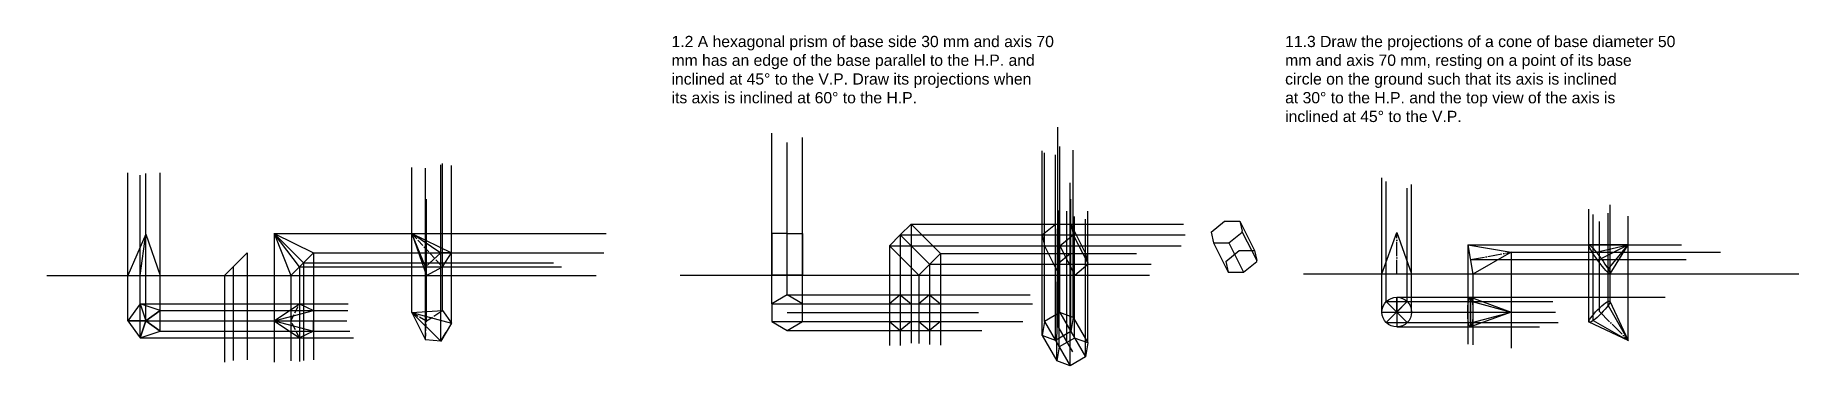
# Model space of a CAD drawing. Header units: millimetres. Extents: x 186 to 71940, y -203 to 575.
# Drawn here: x 18661 to 21636, y -155 to 403 of the extents above; entities that cross this region are included whole.
import ezdxf

# ---------------------------------------------------------------- set-up
doc = ezdxf.new("R2010")
doc.units = ezdxf.units.MM
doc.header["$MEASUREMENT"] = 0
doc.linetypes.add('ACAD_ISO02W100', pattern=[15, 12, -3])
doc.linetypes.add('ACAD_ISO04W100', pattern=[30, 24, -3, 0, -3])
doc.styles.get("Standard").update_dxf_attribs({"font": 'arial.ttf'})

msp = doc.modelspace()

# ---------------------------------------------------------------- texts
at = {"color": 7, "true_color": 0xffffff, "char_height": 18.971, "attachment_point": 1}
for s, insert in [('1.2 A hexagonal prism of base side 30 mm and axis 70 \\Pmm has an edge of the base parallel to the H.P. and \\Pinclined at 45° to the V.P. Draw its projections when \\Pits axis is inclined at 60° to the H.P.', (19734.57, 401.85)), ('11.3 Draw the projections of a cone of base diameter 50 \\Pmm and axis 70 mm, resting on a point of its base \\Pcircle on the ground such that its axis is inclined \\Pat 30° to the H.P. and the top view of the axis is \\Pinclined at 45° to the V.P.', (20769.89, 401.85))]:
    msp.add_mtext_dynamic_manual_height_columns(s, width=38495.3296, gutter_width=94.86, heights=[151.75], dxfattribs=dict(at, insert=insert))

# ---------------------------------------------------------------- linework, layer by layer
at = {"color": 1}
for p, q in [((20386.17, -88.72), (20386.17, 247.88)), ((19903.63, -50.31), (19903.63, 237.53)), ((19929.61, -35.31), (19929.61, 222.1)), ((19955.59, -50.31), (19955.59, 230.27)), ((20389.98, -65.31), (20389.98, 215.16)), ((20412.15, -73.72), (20412.15, 208.82)), ((20360.19, -103.72), (20360.19, 207.66)), ((20364, -80.31), (20364, 204.2)), ((20382.37, -112.13), (20382.37, 201.2)), ((18817.32, -79.26), (18817.32, 170.88)), ((18838.05, -50.73), (18838.05, 166.76)), ((18838.05, -107.79), (18838.05, 166.76)), ((18847.32, -79.26), (18847.32, 169.34)), ((18871.59, -61.63), (18871.59, 170.88)), ((20933.32, -64.39), (20933.32, 162.22)), ((20940.64, -46.72), (20940.64, 156.28)), ((20983.32, -64.39), (20983.32, 150.71)), ((20408.35, -97.13), (20408.35, 125.92)), ((20976, -46.72), (20976, 144.78)), ((20120.51, 65.85), (20120.51, -120.72)), ((20120.51, 65.85), (20601.17, 65.85)), ((20138.88, 84.22), (20138.88, -116.97)), ((20138.88, 84.22), (20598.28, 84.22)), ((19018.65, 35.62), (19018.65, -144.75)), ((19130.71, 35.62), (19130.71, -145.3)), ((20102.14, 47.48), (20102.14, -120.9)), ((20102.14, 47.48), (20594.22, 47.48)), ((20188.38, 34.72), (20188.38, -120.19)), ((18980.28, -2.75), (18994.93, 11.9)), ((18994.93, 11.9), (18999.45, 16.43)), ((18994.93, 11.9), (18994.93, -146.31)), ((19106.99, 11.91), (19106.99, -147.59)), ((19113.55, 18.46), (19113.55, -145.95)), ((20170.01, 16.35), (20170.01, -119.29)), ((18980.28, -2.75), (18980.28, -148.9)), ((19092.33, -2.75), (19092.33, -146.94)), ((20151.64, -2.02), (20151.64, -117.68)), ((18838.05, -50.73), (19189.2, -50.73)), ((19903.63, -50.31), (20343.36, -50.31)), ((19929.61, -35.31), (20339.93, -35.31)), ((18817.32, -79.26), (19186.57, -79.26)), ((18871.59, -61.63), (19188.21, -61.63)), ((19903.63, -80.31), (20327.36, -80.31)), ((19929.61, -65.31), (20252.28, -65.31)), ((18838.05, -107.79), (19197.73, -107.79)), ((18871.59, -96.89), (19191.82, -96.89)), ((19929.61, -95.31), (20258.41, -95.31))]:
    msp.add_line(p, q, dxfattribs=at)
at = {"color": 242, "true_color": 0xcd2027}
for p, q in [((19296.58, -65.12), (19296.58, 179.43)), ((19345.49, -113.72), (19345.49, 184.06)), ((19348.03, -61.88), (19348.03, 186.36)), ((19363.12, -83.18), (19363.12, 183.16)), ((19319.5, -111.3), (19319.5, 178.43)), ((21289.87, -78.38), (21289.87, 100.22)), ((21314.87, -53.38), (21314.87, 102.62)), ((21348.94, -112.44), (21348.94, 97.41)), ((19064.05, 67.96), (19064.05, -149.19)), ((19064.05, 67.96), (19624.43, 67.96)), ((21300.2, -63.7), (21300.2, 88.61)), ((19130.71, 35.62), (19620.62, 35.62)), ((21078.09, 48.99), (21078.09, -118.68)), ((21151.37, 36.56), (21151.37, -125.27)), ((21151.37, 36.56), (21504.55, 36.56)), ((21348.94, -0.01), (21348.94, 48.99)), ((19106.99, 11.91), (19548.67, 11.91)), ((19113.55, 18.46), (19535.36, 18.46)), ((21082.44, 24.37), (21446.8, 24.37)), ((21086.79, -0.25), (21086.79, -119.46)), ((20940.64, -46.72), (21221.59, -46.72)), ((20958.32, -39.39), (21411.01, -39.39)), ((20976, -82.07), (21230.52, -82.07)), ((20983.32, -64.39), (21225.86, -64.39)), ((21078.09, -82.07), (21086.79, -82.07)), ((21289.87, -78.38), (21290.77, -79.28))]:
    msp.add_line(p, q, dxfattribs=at)
at = {"color": 2}
for p, q in [((20407.12, -155), (20407.12, 153.53)), ((20384.94, -146.59), (20386.17, 120.89)), ((20388.75, -123.18), (20388.75, 107.25)), ((20401.74, -115.68), (20401.74, 106.15)), ((20414.73, -108.18), (20414.73, 96.99)), ((20433.1, -140), (20433.1, 92.58)), ((20436.9, -116.59), (20436.9, 105.85)), ((18847.32, 67.25), (18817.32, -2.75)), ((18838.05, -2.75), (18847.32, 67.25)), ((18847.32, -2.75), (18847.32, 67.25)), ((18847.32, 67.25), (18871.59, -2.75)), ((19113.55, 18.46), (19064.05, 67.96)), ((19064.05, 67.96), (19092.33, -2.75)), ((19064.05, 67.96), (19130.71, 35.62)), ((19106.99, 11.91), (19064.05, 67.96)), ((19092.33, -2.75), (19130.71, 35.62)), ((18817.32, -2.75), (18871.59, -2.75)), ((18838.05, -50.73), (18847.32, -79.26)), ((18847.32, -79.26), (18817.32, -79.26)), ((18817.32, -79.26), (18847.32, -79.26)), ((18847.32, -79.26), (18838.05, -107.79)), ((18838.05, -107.79), (18847.32, -79.26)), ((18847.32, -79.26), (18871.59, -61.63)), ((18871.59, -61.63), (18847.32, -79.26)), ((18847.32, -79.26), (18871.59, -61.63)), ((18847.32, -79.26), (18871.59, -96.89)), ((18871.59, -96.89), (18847.32, -79.26))]:
    msp.add_line(p, q, dxfattribs=at)
at = {"color": 244, "true_color": 0x991b1e}
msp.add_line((19321.07, -79.26), (19321.07, 126.01), dxfattribs=at)
at = {"color": 240, "true_color": 0xed1f24}
for p, q in [((21282.29, -80.96), (21282.29, 109.5)), ((21318.12, -46.55), (21318.12, 116.5)), ((21078.09, 48.99), (21438.6, 48.99)), ((21087.22, -0.01), (21425.21, -0.01))]:
    msp.add_line(p, q, dxfattribs=at)
for p, q in [((19296.58, 67.96), (19321.07, -2.75)), ((19296.58, 67.96), (19363.12, 35.62)), ((19319.5, 11.91), (19296.58, 67.96)), ((19345.49, 35.17), (19296.58, 67.96)), ((19345.49, 35.62), (19319.5, 11.91)), ((19363.12, 35.62), (19345.49, 35.62)), ((19348.03, 11.91), (19363.12, 35.62)), ((19319.5, 11.91), (19321.07, -2.75)), ((19321.07, -2.75), (19348.03, 11.91))]:
    msp.add_line(p, q)
at = {"linetype": 'ACAD_ISO02W100'}
msp.add_line((19296.58, 67.96), (19348.03, 11.91), dxfattribs=at)
at = {"color": 7, "true_color": 0xffffff}
for p, q in [((19929.61, 67.98), (19903.63, 67.98)), ((19903.63, 67.98), (19903.63, -2.02)), ((19929.61, -2.02), (19929.61, 67.98)), ((19929.61, 67.98), (19955.59, 67.98)), ((19955.59, 67.98), (19955.59, -2.02)), ((20120.51, 65.85), (20102.14, 47.48)), ((20120.51, 65.85), (20138.88, 84.22)), ((20170.01, 16.35), (20120.51, 65.85)), ((20138.88, 84.22), (20188.38, 34.72)), ((20360.19, 65.85), (20382.37, 84.22)), ((20360.19, 65.85), (20382.37, 84.22)), ((20360.19, 65.85), (20364, 47.48)), ((20360.19, 65.85), (20364, 47.48)), ((20382.37, 84.22), (20408.35, 84.22)), ((20382.37, 84.22), (20408.35, 84.22)), ((20389.98, 47.48), (20412.15, 65.85)), ((20389.98, 47.48), (20412.15, 65.85)), ((20408.35, 84.22), (20412.15, 67.55)), ((20408.35, 84.22), (20412.15, 67.55)), ((20408.35, 84.22), (20433.2, 34.72)), ((20412.15, 65.85), (20412.15, 67.55)), ((20412.15, 65.85), (20437, 18.05)), ((20645.25, 70.68), (20667.42, 89.05)), ((20645.25, 70.68), (20649.05, 52.31)), ((20667.42, 89.05), (20693.4, 89.05)), ((20675.03, 52.31), (20697.21, 70.68)), ((20693.4, 89.05), (20697.21, 72.38)), ((20693.4, 89.05), (20718.25, 39.55)), ((20697.21, 70.68), (20697.21, 72.38)), ((20697.21, 70.68), (20722.06, 22.88)), ((20933.32, -0.01), (20958.32, 69.99)), ((20958.32, 69.99), (20983.32, -0.01)), ((20102.14, 47.48), (20151.64, -2.02)), ((20188.38, 34.72), (20151.64, -2.02)), ((20364, 47.48), (20389.98, 47.48)), ((20364, 47.48), (20389.98, 47.48)), ((20364, 47.48), (20388.85, -2.02)), ((20385.04, 16.35), (20407.22, 34.72)), ((20385.04, 16.35), (20407.22, 34.72)), ((20389.98, 47.48), (20414.83, -2.02)), ((20407.22, 34.72), (20433.2, 34.72)), ((20407.22, 34.72), (20433.2, 34.72)), ((20433.2, 34.72), (20437, 18.05)), ((20433.2, 34.72), (20437, 18.05)), ((20649.05, 52.31), (20675.03, 52.31)), ((20649.05, 52.31), (20673.9, 2.81)), ((20670.1, 21.18), (20692.27, 39.55)), ((20675.03, 52.31), (20699.88, 2.81)), ((20692.27, 39.55), (20718.25, 39.55)), ((20718.25, 39.55), (20722.06, 22.88)), ((21078.09, 48.99), (21086.79, -0.25)), ((21078.09, 48.99), (21151.37, 36.56)), ((21151.37, 36.56), (21086.79, -0.25)), ((21348.94, 48.99), (21282.9, 48.99)), ((21294.97, 36.56), (21348.94, 48.99)), ((21303.16, 25.87), (21348.94, 48.99)), ((21314.87, 8.2), (21348.94, 48.99)), ((21318.12, -0.01), (21348.94, 48.99)), ((20385.04, 16.35), (20388.85, -2.02)), ((20385.04, 16.35), (20388.85, -2.02)), ((20414.83, -2.02), (20437, 16.35)), ((20414.83, -2.02), (20437, 16.35)), ((20437, 16.35), (20437, 18.05)), ((20670.1, 21.18), (20673.9, 2.81)), ((20673.9, 2.81), (20699.88, 2.81)), ((20699.88, 2.81), (20722.06, 21.18)), ((20722.06, 21.18), (20722.06, 22.88)), ((18680.48, -2.75), (19607.23, -2.75)), ((19296.58, -65.12), (19296.58, -2.75)), ((19749.14, -2.02), (20540.99, -2.02)), ((19955.59, -2.02), (19903.63, -2.02)), ((20388.85, -2.02), (20414.83, -2.02)), ((20388.85, -2.02), (20414.83, -2.02)), ((20801.06, -0.01), (21636.47, -0.01)), ((20933.32, -0.01), (20983.32, -0.01)), ((19064.05, -79.26), (19106.99, -50.73)), ((19106.99, -50.73), (19130.71, -61.63)), ((20120.51, -35.31), (20102.14, -50.31)), ((20102.14, -50.31), (20102.14, -80.31)), ((20102.14, -50.31), (20188.38, -50.31)), ((20120.51, -35.31), (20138.88, -50.31)), ((20120.51, -35.31), (20170.01, -35.31)), ((20120.51, -35.31), (20120.51, -35.31)), ((20138.88, -50.31), (20138.88, -80.31)), ((20170.01, -35.31), (20151.64, -50.31)), ((20151.64, -50.31), (20151.64, -80.31)), ((20170.01, -35.31), (20188.38, -50.31)), ((20188.38, -50.31), (20188.38, -80.31)), ((20976, -46.72), (20940.64, -82.07)), ((20958.32, -64.39), (20940.64, -46.72)), ((20940.64, -46.72), (20976, -82.07)), ((20958.32, -39.39), (20958.32, -89.39)), ((20958.32, -64.39), (20976, -46.72)), ((21082.44, -82.07), (21082.44, -39.39)), ((21082.44, -39.39), (21082.44, -89.39)), ((21082.44, -39.39), (21151.37, -64.39)), ((21082.44, -39.39), (21151.37, -64.39)), ((21085.52, -46.72), (21151.37, -64.39)), ((21314.87, -53.38), (21348.94, -112.44)), ((21317.87, -46.02), (21348.94, -112.44)), ((21317.87, -46.02), (21348.94, -112.44)), ((19064.05, -79.26), (19130.71, -61.63)), ((19064.05, -79.26), (19130.71, -96.89)), ((19064.05, -79.26), (19106.99, -107.79)), ((19130.71, -61.63), (19130.71, -79.26)), ((19130.71, -61.63), (19130.71, -96.89)), ((19130.71, -96.89), (19130.71, -79.26)), ((19296.58, -65.12), (19348.03, -61.88)), ((19296.58, -65.12), (19363.12, -83.18)), ((19296.58, -65.12), (19345.49, -113.72)), ((19296.58, -65.12), (19319.5, -111.3)), ((19363.12, -83.18), (19345.49, -113.72)), ((19348.03, -61.88), (19363.12, -83.18)), ((19363.12, -83.18), (19354.31, -98.45)), ((20102.14, -80.31), (20120.51, -95.31)), ((20102.14, -80.31), (20188.38, -80.31)), ((20120.51, -65.31), (20170.01, -65.31)), ((20138.88, -80.31), (20120.51, -95.31)), ((20151.64, -80.31), (20170.01, -95.31)), ((20188.38, -80.31), (20170.01, -95.31)), ((20364, -80.31), (20360.19, -103.72)), ((20389.98, -65.31), (20364, -80.31)), ((20364, -80.31), (20407.12, -155)), ((20386.17, -88.72), (20410.92, -131.59)), ((20412.15, -73.72), (20389.98, -65.31)), ((20389.98, -65.31), (20433.1, -140)), ((20412.15, -73.72), (20408.35, -97.13)), ((20412.15, -73.72), (20412.15, -73.72)), ((20412.15, -73.72), (20436.9, -116.59)), ((20933.32, -64.39), (20983.32, -64.39)), ((21151.37, -64.39), (21082.71, -89.34)), ((21085.52, -82.07), (21151.37, -64.39)), ((21348.94, -112.44), (21282.75, -81.54)), ((21289.87, -78.38), (21348.94, -112.44)), ((19130.71, -96.89), (19106.99, -107.79)), ((19345.49, -113.72), (19319.5, -111.3)), ((19345.49, -113.72), (19354.31, -98.45)), ((20120.51, -95.31), (20120.51, -95.31)), ((20120.51, -95.31), (20170.01, -95.31)), ((20382.37, -112.13), (20360.19, -103.72)), ((20360.19, -103.72), (20360.19, -103.72)), ((20360.19, -103.72), (20384.94, -146.59)), ((20408.35, -97.13), (20382.37, -112.13)), ((20414.73, -108.18), (20388.75, -123.18)), ((20436.9, -116.59), (20414.73, -108.18)), ((20436.9, -116.59), (20433.1, -140)), ((20958.32, -89.39), (21199.27, -89.39)), ((20388.75, -123.18), (20384.94, -146.59)), ((20407.12, -155), (20384.94, -146.59)), ((20433.1, -140), (20407.12, -155))]:
    msp.add_line(p, q, dxfattribs=at)
at = {"color": 7, "linetype": 'ACAD_ISO04W100', "true_color": 0xffffff}
for p, q in [((20958.32, -0.01), (20958.32, 69.99)), ((21082.44, 24.37), (21151.37, 36.56)), ((20958.32, -64.39), (20958.32, -39.39)), ((21082.44, -64.39), (21151.37, -64.39)), ((21300.2, -63.7), (21348.94, -112.44))]:
    msp.add_line(p, q, dxfattribs=at)
at = {"color": 2, "true_color": 0xf1eb1f}
for p, q in [((18980.28, -2.75), (19018.65, 35.62)), ((18817.32, -2.75), (18871.59, -2.75))]:
    msp.add_line(p, q, dxfattribs=at)
at = {"color": 6}
for p, q in [((20188.38, 34.72), (20518.95, 34.72)), ((20170.01, 16.35), (20543.97, 16.35)), ((20151.64, -2.02), (20524.46, -2.02))]:
    msp.add_line(p, q, dxfattribs=at)
at = {"color": 7, "linetype": 'ACAD_ISO02W100', "true_color": 0xffffff}
for p, q in [((19092.33, -79.26), (19106.99, -50.73)), ((19064.05, -79.26), (19092.33, -79.26)), ((19106.99, -107.79), (19092.33, -79.26)), ((19296.58, -65.12), (19321.07, -79.26)), ((19319.5, -111.3), (19321.07, -79.26)), ((19321.07, -79.26), (19348.03, -61.88))]:
    msp.add_line(p, q, dxfattribs=at)
at = {"color": 114, "true_color": 0x139b48}
for p, q in [((20940.64, -46.72), (20983.32, -46.72)), ((20958.32, -39.39), (20983.32, -39.39)), ((20940.64, -82.07), (20976, -82.07)), ((20958.32, -64.39), (20983.32, -64.39))]:
    msp.add_line(p, q, dxfattribs=at)
at = {"color": 7, "true_color": 0xffffff}
for points in [[(18817.32, -79.26), (18838.05, -107.79), (18871.59, -96.89), (18871.59, -61.63), (18838.05, -50.73)], [(19955.59, -50.31), (19929.61, -35.31), (19903.63, -50.31), (19903.63, -80.31), (19929.61, -95.31), (19955.59, -80.31)]]:
    msp.add_lwpolyline(points, close=True, dxfattribs=at)
msp.add_circle((20958.32, -64.39), 25, dxfattribs=at)
for centre, major_axis, ratio in [((21300.21, 24.49), (17.91, -24.5), 0.1053395), ((21082.44, -64.39), (0, 25), 0.1741472), ((21300.2, -63.7), (17.68, 17.68), 0.1741472)]:
    msp.add_ellipse(centre, major_axis=major_axis, ratio=ratio, dxfattribs=at)

msp.set_redraw_order([(e.dxf.handle, doc.entitydb.next_handle()) for e in msp.query("TEXT MTEXT ATTDEF DIMENSION ARC_DIMENSION")])  # texts and dimensions are drawn at this point

doc.saveas('drawing.dxf')
